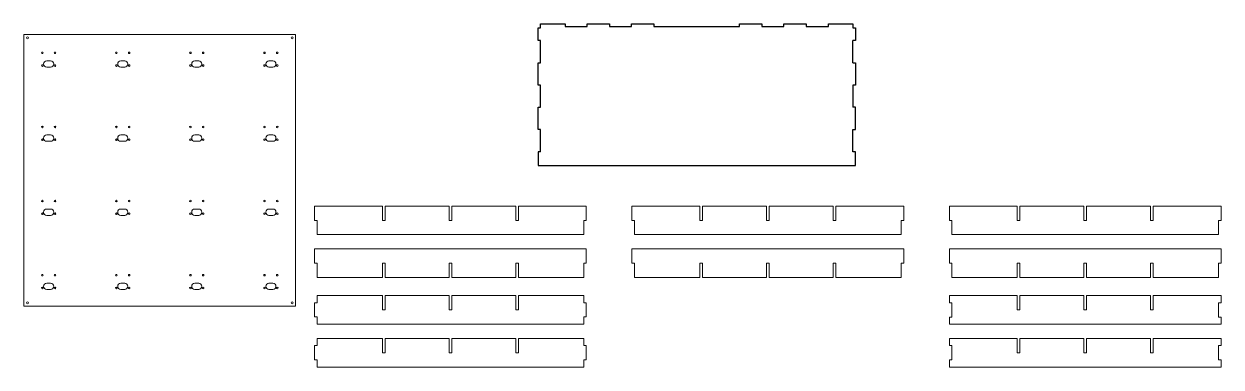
# Model space of a CAD drawing. Extents: x -111 to 2025, y -198 to 5231.
# Drawn here: x -111 to 1775, y 3938 to 4478 of the extents above; entities that cross this region are included whole.
import ezdxf

# ---------------------------------------------------------------- set-up
doc = ezdxf.new("R2010")
doc.units = 0
doc.header["$MEASUREMENT"] = 0
doc.layers.get('0').update_dxf_attribs({"linetype": 'CONTINUOUS'})

# ---------------------------------------------------------------- blocks, each defined once
blk = doc.blocks.new('A$Cfdae919c')
at = {"color": 0, "linetype": 'Continuous', "lineweight": 0}
for p, q in [((-188.4, 222.7), (-188.4, -205.3)), ((239.6, 222.7), (-188.4, 222.7)), ((239.6, -205.3), (239.6, 222.7)), ((-152.4, 181.2), (-146.4, 181.2)), ((-146.4, 171.2), (-152.4, 171.2)), ((-35.7, 181.2), (-29.7, 181.2)), ((-29.7, 171.2), (-35.7, 171.2)), ((80.9, 181.2), (86.9, 181.2)), ((86.9, 171.2), (80.9, 171.2)), ((197.6, 181.2), (203.6, 181.2)), ((203.6, 171.2), (197.6, 171.2)), ((-152.4, 64.5), (-146.4, 64.5)), ((-35.7, 64.5), (-29.7, 64.5)), ((80.9, 64.5), (86.9, 64.5)), ((197.6, 64.5), (203.6, 64.5)), ((-146.4, 54.5), (-152.4, 54.5)), ((-29.7, 54.5), (-35.7, 54.5)), ((86.9, 54.5), (80.9, 54.5)), ((203.6, 54.5), (197.6, 54.5)), ((-152.4, -52.1), (-146.4, -52.1)), ((-35.7, -52.1), (-29.7, -52.1)), ((80.9, -52.1), (86.9, -52.1)), ((197.6, -52.1), (203.6, -52.1)), ((-146.4, -62.1), (-152.4, -62.1)), ((-29.7, -62.1), (-35.7, -62.1)), ((86.9, -62.1), (80.9, -62.1)), ((203.6, -62.1), (197.6, -62.1)), ((-152.4, -168.8), (-146.4, -168.8)), ((-35.7, -168.8), (-29.7, -168.8)), ((80.9, -168.8), (86.9, -168.8)), ((197.6, -168.8), (203.6, -168.8)), ((-146.4, -178.8), (-152.4, -178.8)), ((-29.7, -178.8), (-35.7, -178.8)), ((86.9, -178.8), (80.9, -178.8)), ((203.6, -178.8), (197.6, -178.8)), ((-188.4, -205.3), (239.6, -205.3))]:
    blk.add_line(p, q, dxfattribs=at)
for centre, radius in [((-182.9, 217.2), 1.5), ((234.1, 217.2), 1.5), ((-159.4, 193.7), 1.25), ((-139.4, 193.7), 1.25), ((-42.7, 193.7), 1.25), ((-22.7, 193.7), 1.25), ((73.9, 193.7), 1.25), ((93.9, 193.7), 1.25), ((190.6, 193.7), 1.25), ((210.6, 193.7), 1.25), ((-159.4, 173.7), 1.25), ((-139.4, 173.7), 1.25), ((-42.7, 173.7), 1.25), ((-22.7, 173.7), 1.25), ((73.9, 173.7), 1.25), ((93.9, 173.7), 1.25), ((190.6, 173.7), 1.25), ((210.6, 173.7), 1.25), ((-159.4, 77), 1.25), ((-139.4, 77), 1.25), ((-42.7, 77), 1.25), ((-22.7, 77), 1.25), ((73.9, 77), 1.25), ((93.9, 77), 1.25), ((190.6, 77), 1.25), ((210.6, 77), 1.25), ((-159.4, 57), 1.25), ((-139.4, 57), 1.25), ((-42.7, 57), 1.25), ((-22.7, 57), 1.25), ((73.9, 57), 1.25), ((93.9, 57), 1.25), ((190.6, 57), 1.25), ((210.6, 57), 1.25), ((-159.4, -39.6), 1.25), ((-139.4, -39.6), 1.25), ((-42.7, -39.6), 1.25), ((-22.7, -39.6), 1.25), ((73.9, -39.6), 1.25), ((93.9, -39.6), 1.25), ((190.6, -39.6), 1.25), ((210.6, -39.6), 1.25), ((-159.4, -59.6), 1.25), ((-139.4, -59.6), 1.25), ((-42.7, -59.6), 1.25), ((-22.7, -59.6), 1.25), ((73.9, -59.6), 1.25), ((93.9, -59.6), 1.25), ((190.6, -59.6), 1.25), ((210.6, -59.6), 1.25), ((-159.4, -156.3), 1.25), ((-139.4, -156.3), 1.25), ((-42.7, -156.3), 1.25), ((-22.7, -156.3), 1.25), ((73.9, -156.3), 1.25), ((93.9, -156.3), 1.25), ((190.6, -156.3), 1.25), ((210.6, -156.3), 1.25), ((-159.4, -176.3), 1.25), ((-139.4, -176.3), 1.25), ((-42.7, -176.3), 1.25), ((-22.7, -176.3), 1.25), ((73.9, -176.3), 1.25), ((93.9, -176.3), 1.25), ((190.6, -176.3), 1.25), ((210.6, -176.3), 1.25), ((-182.9, -199.8), 1.5), ((234.1, -199.8), 1.5)]:
    blk.add_circle(centre, radius, dxfattribs=at)
for centre, start, end in [((-152.4, 176.2), 90, 270), ((-146.4, 176.2), 270, 90), ((-35.7, 176.2), 90, 270), ((-29.7, 176.2), 270, 90), ((80.9, 176.2), 90, 270), ((86.9, 176.2), 270, 90), ((197.6, 176.2), 90, 270), ((203.6, 176.2), 270, 90), ((-152.4, 59.5), 90, 270), ((-146.4, 59.5), 270, 90), ((-35.7, 59.5), 90, 270), ((-29.7, 59.5), 270, 90), ((80.9, 59.5), 90, 270), ((86.9, 59.5), 270, 90), ((197.6, 59.5), 90, 270), ((203.6, 59.5), 270, 90), ((-152.4, -57.1), 90, 270), ((-146.4, -57.1), 270, 90), ((-35.7, -57.1), 90, 270), ((-29.7, -57.1), 270, 90), ((80.9, -57.1), 90, 270), ((86.9, -57.1), 270, 90), ((197.6, -57.1), 90, 270), ((203.6, -57.1), 270, 90), ((-152.4, -173.8), 90, 270), ((-146.4, -173.8), 270, 90), ((-35.7, -173.8), 90, 270), ((-29.7, -173.8), 270, 90), ((80.9, -173.8), 90, 270), ((86.9, -173.8), 270, 90), ((197.6, -173.8), 90, 270), ((203.6, -173.8), 270, 90)]:
    blk.add_arc(centre, 5, start, end, dxfattribs=at)
blk = doc.blocks.new('A$Ce0806e1f')
at = {"color": 0, "linetype": 'Continuous', "lineweight": 0}
for p, q in [((-139.8, 42.5), (-246.8, 42.5)), ((-246.8, 42.5), (-246.8, 20)), ((-139.8, 20), (-139.8, 42.5)), ((-135.8, 42.5), (-135.8, 20)), ((-34.8, 42.5), (-135.8, 42.5)), ((-34.8, 20), (-34.8, 42.5)), ((-30.8, 42.5), (-30.8, 20)), ((70.2, 42.5), (-30.8, 42.5)), ((70.2, 20), (70.2, 42.5)), ((74.2, 42.5), (74.2, 20)), ((181.2, 42.5), (74.2, 42.5)), ((181.2, 20), (181.2, 42.5)), ((-246.8, 20), (-242.8, 20)), ((-242.8, 20), (-242.8, -2.5)), ((-135.8, 20), (-139.8, 20)), ((-30.8, 20), (-34.8, 20)), ((74.2, 20), (70.2, 20)), ((177.2, -2.5), (177.2, 20)), ((177.2, 20), (181.2, 20)), ((-242.8, -2.5), (177.2, -2.5))]:
    blk.add_line(p, q, dxfattribs=at)
blk = doc.blocks.new('*U61')
blk.add_blockref('A$Ce0806e1f', (32.8, -20))
blk = doc.blocks.new('*U62')
at = {"color": 0, "linetype": 'ByBlock', "lineweight": -2, "transparency": 16777216}
for p in [(0, 0), (500, 0), (1000, 0)]:
    blk.add_blockref('*U61', p, dxfattribs=at)
blk = doc.blocks.new('A$C96ea0197')
at = {"color": 0, "linetype": 'Continuous', "lineweight": 0}
for p, q in [((162.2, 34.4), (-265.8, 34.4)), ((-265.8, 34.4), (-265.8, 11.9)), ((162.2, 11.9), (162.2, 34.4)), ((-265.8, 11.9), (-261.8, 11.9)), ((-261.8, 11.9), (-261.8, -10.6)), ((-158.8, -10.6), (-158.8, 11.9)), ((-158.8, 11.9), (-154.8, 11.9)), ((-154.8, 11.9), (-154.8, -10.6)), ((-53.8, -10.6), (-53.8, 11.9)), ((-53.8, 11.9), (-49.8, 11.9)), ((-49.8, 11.9), (-49.8, -10.6)), ((51.2, -10.6), (51.2, 11.9)), ((51.2, 11.9), (55.2, 11.9)), ((55.2, 11.9), (55.2, -10.6)), ((158.2, -10.6), (158.2, 11.9)), ((158.2, 11.9), (162.2, 11.9)), ((-261.8, -10.6), (-158.8, -10.6)), ((-154.8, -10.6), (-53.8, -10.6)), ((-49.8, -10.6), (51.2, -10.6)), ((55.2, -10.6), (158.2, -10.6))]:
    blk.add_line(p, q, dxfattribs=at)
blk = doc.blocks.new('*U64')
blk.add_blockref('A$C96ea0197', (51.8, -11.9))
blk = doc.blocks.new('*U65')
at = {"color": 0, "linetype": 'ByBlock', "lineweight": -2, "transparency": 16777216}
for p in [(0, 0), (500, 0), (1000, 0)]:
    blk.add_blockref('*U64', p, dxfattribs=at)
blk = doc.blocks.new('A$Cab4dc279')
at = {"color": 0, "linetype": 'Continuous', "lineweight": 0}
for p, q in [((-107, 22.5), (-210, 22.5)), ((-210, 22.5), (-210, 11.3)), ((-107, 0), (-107, 22.5)), ((-103, 22.5), (-103, 0)), ((-2, 22.5), (-103, 22.5)), ((-2, 0), (-2, 22.5)), ((2, 22.5), (2, 0)), ((103, 22.5), (2, 22.5)), ((103, 0), (103, 22.5)), ((107, 22.5), (107, 0)), ((210, 22.5), (107, 22.5)), ((210, 11.3), (210, 22.5)), ((-210, 11.3), (-214, 11.3)), ((-214, 11.3), (-214, -11.2)), ((214, 11.3), (210, 11.3)), ((214, -11.2), (214, 11.3)), ((-214, -11.2), (-210, -11.2)), ((-210, -11.2), (-210, -22.5)), ((-103, 0), (-107, 0)), ((2, 0), (-2, 0)), ((107, 0), (103, 0)), ((210, -22.5), (210, -11.2)), ((210, -11.2), (214, -11.2)), ((-210, -22.5), (210, -22.5))]:
    blk.add_line(p, q, dxfattribs=at)
blk = doc.blocks.new('*U67')
blk.add_blockref('A$Cab4dc279', (0, 0))
blk = doc.blocks.new('*U68')
at = {"color": 0, "linetype": 'ByBlock', "lineweight": -2, "transparency": 16777216}
for p in [(0, 0), (0, -67.5)]:
    blk.add_blockref('*U67', p, dxfattribs=at)
blk = doc.blocks.new('A$C41953b2e')
at = {"color": 0, "linetype": 'Continuous', "lineweight": 0}
for p, q in [((-201.5, 13.3), (-308.5, 13.3)), ((-308.5, 13.3), (-308.5, 2)), ((-308.5, 2), (-304.5, 2)), ((-304.5, 2), (-304.5, -20.5)), ((-201.5, -9.2), (-201.5, 13.3)), ((-197.5, 13.3), (-197.5, -9.2)), ((-96.5, 13.3), (-197.5, 13.3)), ((-96.5, -9.2), (-96.5, 13.3)), ((-92.5, 13.3), (-92.5, -9.2)), ((8.5, 13.3), (-92.5, 13.3)), ((8.5, -9.2), (8.5, 13.3)), ((12.5, 13.3), (12.5, -9.2)), ((119.5, 13.3), (12.5, 13.3)), ((115.5, -20.5), (115.5, 2)), ((115.5, 2), (119.5, 2)), ((119.5, 2), (119.5, 13.3)), ((-197.5, -9.2), (-201.5, -9.2)), ((-92.5, -9.2), (-96.5, -9.2)), ((12.5, -9.2), (8.5, -9.2)), ((-304.5, -20.5), (-308.5, -20.5)), ((-308.5, -20.5), (-308.5, -31.7)), ((-308.5, -31.7), (119.5, -31.7)), ((119.5, -20.5), (115.5, -20.5)), ((119.5, -31.7), (119.5, -20.5))]:
    blk.add_line(p, q, dxfattribs=at)
blk = doc.blocks.new('*U71')
blk.add_blockref('A$C41953b2e', (94.5, 9.2))
blk = doc.blocks.new('*U72')
at = {"color": 0, "linetype": 'ByBlock', "lineweight": -2, "transparency": 16777216}
for p in [(0, 0), (0, -67.5)]:
    blk.add_blockref('*U71', p, dxfattribs=at)

msp = doc.modelspace()

# ---------------------------------------------------------------- linework, layer by layer
for p, q in [((811.292, 4473.682), (846.292, 4473.682)), ((846.292, 4473.682), (846.292, 4477.682)), ((846.292, 4477.682), (881.292, 4477.682)), ((881.292, 4477.682), (881.292, 4473.682)), ((881.292, 4473.682), (1016.292, 4473.682)), ((1016.292, 4473.682), (1016.292, 4477.682)), ((1016.292, 4477.682), (1051.292, 4477.682)), ((1051.292, 4477.682), (1051.292, 4473.682)), ((1051.292, 4473.682), (1086.292, 4473.682)), ((1086.292, 4473.682), (1086.292, 4477.682)), ((1086.292, 4477.682), (1121.292, 4477.682)), ((1121.292, 4477.682), (1121.292, 4473.682)), ((1121.292, 4473.682), (1156.292, 4473.682)), ((1156.292, 4473.682), (1156.292, 4477.682)), ((1156.292, 4477.682), (1194.792, 4477.682)), ((1194.792, 4477.682), (1194.792, 4471.5)), ((1194.792, 4471.5), (1198.789, 4471.5)), ((1198.789, 4471.5), (1198.792, 4451.5)), ((1198.792, 4451.5), (1194.792, 4451.5)), ((702.792, 4276.5), (698.792, 4276.5)), ((698.792, 4276.5), (698.792, 4255.079)), ((1198.792, 4276.5), (1194.792, 4276.5)), ((1198.792, 4255.079), (1198.792, 4276.5)), ((698.792, 4255.079), (1198.792, 4255.079))]:
    msp.add_line(p, q)
for points in [[(702.792, 4451.5), (698.792, 4451.5), (698.796, 4471.5), (702.792, 4471.5), (702.792, 4477.682), (741.292, 4477.682), (741.292, 4473.682), (776.292, 4473.682), (776.292, 4477.682), (811.292, 4477.682), (811.292, 4473.682)], [(702.792, 4416.5), (702.792, 4451.5)], [(1194.792, 4416.5), (1194.792, 4451.5)], [(702.792, 4346.5), (702.792, 4381.5), (698.792, 4381.5), (698.792, 4416.5), (702.792, 4416.5)], [(1194.792, 4416.5), (1198.792, 4416.5), (1198.792, 4381.5), (1194.792, 4381.5), (1194.792, 4346.5)], [(702.792, 4276.5), (702.792, 4311.5), (698.792, 4311.5), (698.792, 4346.5), (702.792, 4346.5)], [(1194.792, 4276.5), (1194.792, 4311.5), (1198.792, 4311.5), (1198.792, 4346.5), (1194.792, 4346.5)]]:
    msp.add_lwpolyline(points)

# ---------------------------------------------------------------- block references
for name, p in [('A$Cfdae919c', (77.324, 4238.518)), ('*U62', (560.833, 4168.573)), ('*U65', (560.833, 4101.354)), ('*U68', (560.833, 4027.666)), ('*U72', (1560.833, 4027.666))]:
    msp.add_blockref(name, p)

doc.saveas('drawing.dxf')
